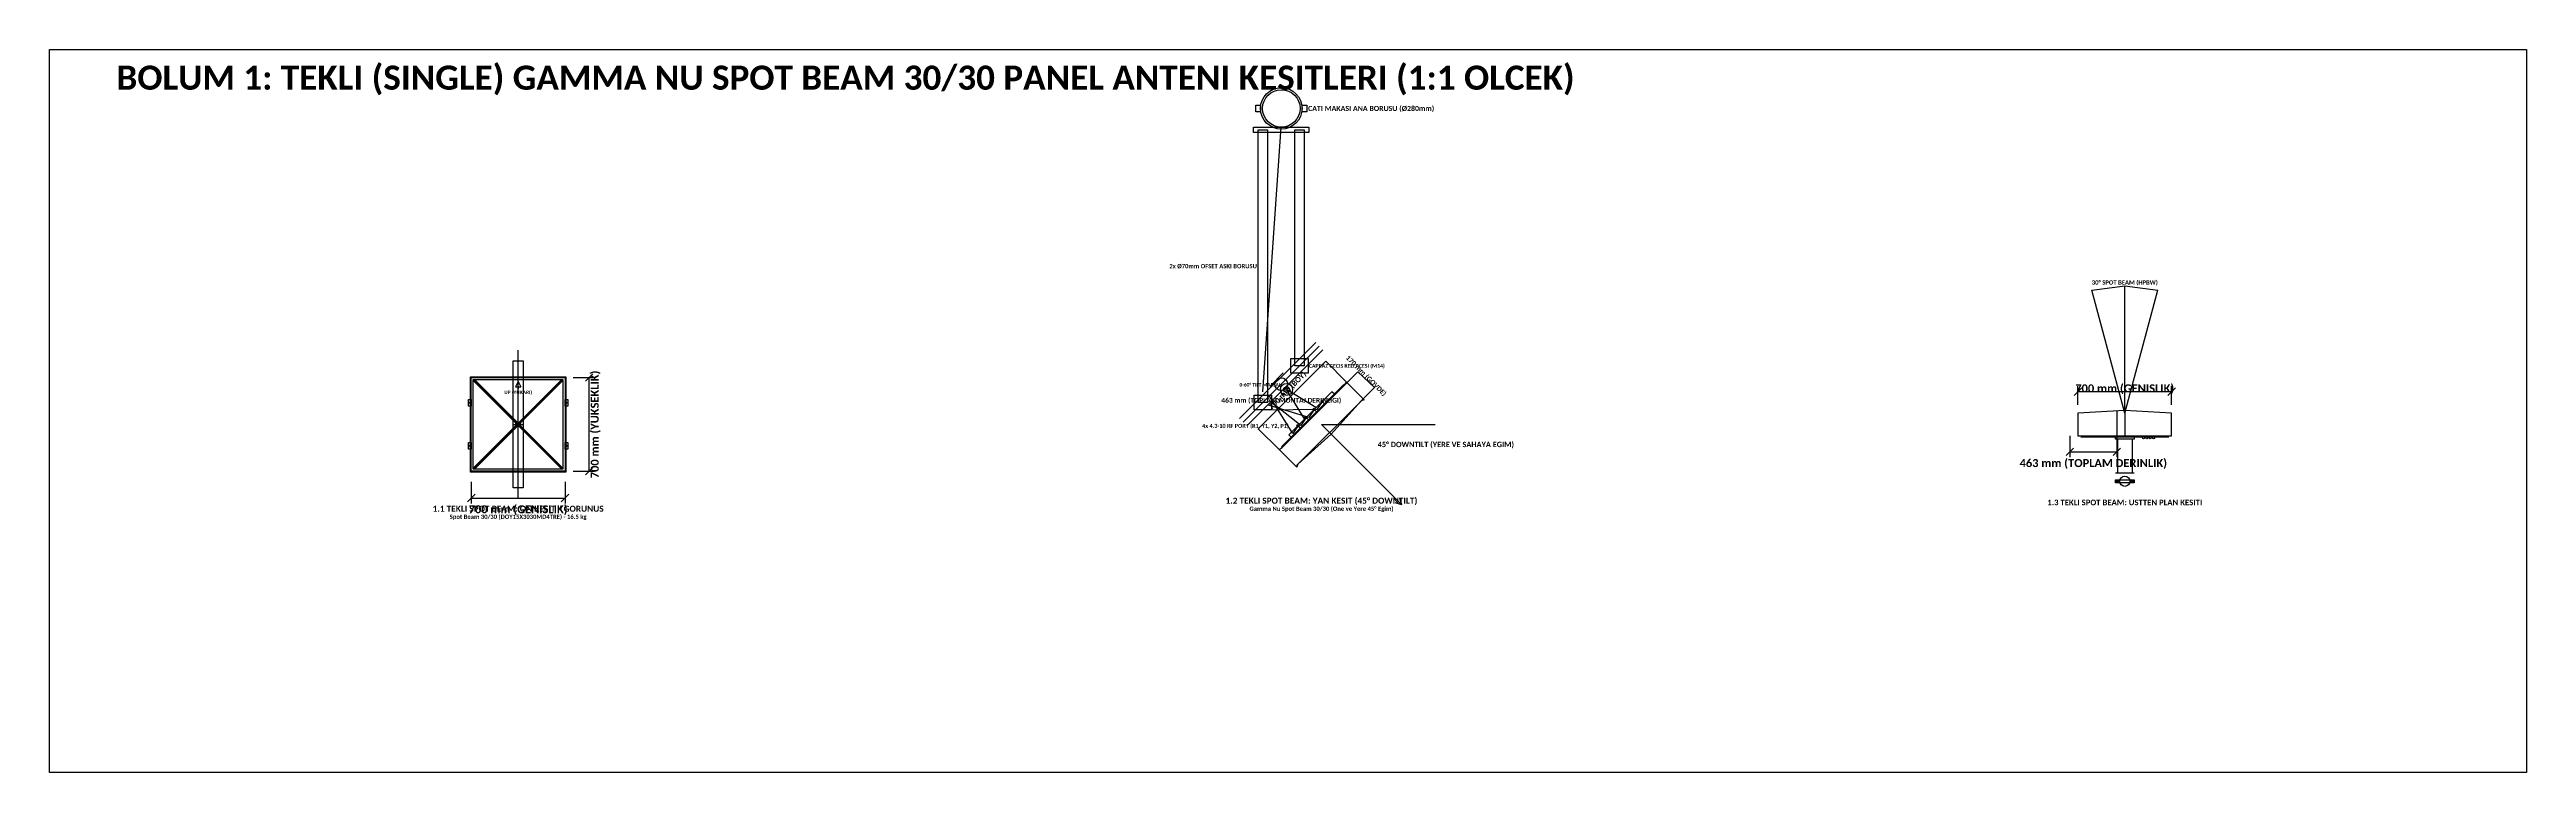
# Model space of a CAD drawing. Header units: millimetres. Extents: x -21500 to 35121, y -2600 to 19800.
# Drawn here: x -21500 to -3000, y 14400 to 19800 of the extents above; entities that cross this region are included whole.
import ezdxf
from ezdxf.enums import TextEntityAlignment as Align

# ---------------------------------------------------------------- set-up
doc = ezdxf.new("R2010")
doc.units = ezdxf.units.MM
for name, color, linetype in [('CELIK_KIRIS_KOLON', 9, 'CONTINUOUS'), ('EKP_PANEL_ANTEN', 6, 'CONTINUOUS'), ('KABLO_TAVALARI', 6, 'CONTINUOUS'), ('METIN_BILGI', 7, 'CONTINUOUS'), ('MONTAJ_BORULARI', 2, 'CONTINUOUS'), ('OLCULER', 1, 'CONTINUOUS')]:
    doc.layers.add(name, color=color, linetype=linetype)
doc.styles.get("Standard").update_dxf_attribs({"font": 'calibrib.ttf'})

msp = doc.modelspace()

# ---------------------------------------------------------------- linework, layer by layer
at = {"layer": 'CELIK_KIRIS_KOLON'}
for p, q in [((-12437, 17244), (-12300, 19220)), ((-12285, 17384), (-12384, 17285)), ((-11833, 17298), (-12298, 16833)), ((-12041, 17126), (-12261, 17261)), ((-12126, 17041), (-12261, 17261)), ((-11923, 17244), (-12244, 16923)), ((-11905, 17227), (-11923, 17244)), ((-11833, 17298), (-11827, 17293)), ((-12244, 16923), (-12227, 16905)), ((-6329, 16907), (-5671, 16907)), ((-6055, 16890), (-6055, 16639)), ((-5945, 16890), (-5945, 16639)), ((-12298, 16833), (-12293, 16827)), ((-6070, 16639), (-5930, 16639))]:
    msp.add_line(p, q, dxfattribs=at)
for points in [[(-12490, 19335), (-12490, 19385), (-12455, 19385), (-12455, 19335)], [(-12145, 19335), (-12145, 19385), (-12110, 19385), (-12110, 19335)], [(-12507, 19180), (-12507, 19220), (-12094, 19220), (-12094, 19180)], [(-12229, 17382), (-12229, 17492), (-12099, 17492), (-12099, 17382)], [(-18356, 16644), (-18356, 17356), (-17644, 17356), (-17644, 16644)], [(-12502, 17109), (-12502, 17219), (-12372, 17219), (-12372, 17109)], [(-18370, 17135), (-18370, 17185), (-18350, 17185), (-18350, 17135)], [(-17650, 17135), (-17650, 17185), (-17630, 17185), (-17630, 17135)], [(-18370, 16815), (-18370, 16865), (-18350, 16865), (-18350, 16815)], [(-17650, 16815), (-17650, 16865), (-17630, 16865), (-17630, 16815)], [(-6070, 16890), (-6070, 16915), (-5930, 16915), (-5930, 16890)], [(-6070, 16563), (-6070, 16587), (-5930, 16587), (-5930, 16563)]]:
    msp.add_lwpolyline(points, close=True, dxfattribs=at)
for centre, radius in [((-12300, 19360), 155), ((-12300, 17300), 48.1), ((-12261, 17261), 45), ((-12261, 17261), 22), ((-18360, 17160), 5), ((-17640, 17160), 5), ((-18360, 16840), 5), ((-17640, 16840), 5), ((-6055, 16575), 6), ((-5945, 16575), 6)]:
    msp.add_circle(centre, radius, dxfattribs=at)
at = {"layer": 'EKP_PANEL_ANTEN'}
for p, q in [((-18335, 16665), (-17665, 17335)), ((-18335, 17335), (-17665, 16665)), ((-18335, 16673), (-17673, 17335)), ((-18335, 17327), (-17673, 16665)), ((-18327, 17335), (-17665, 16673)), ((-18327, 16665), (-17665, 17327)), ((-12293, 16827), (-11827, 17293)), ((-11827, 17293), (-11813, 17316)), ((-11813, 17316), (-11680, 17183)), ((-18000, 16965), (-18000, 17035)), ((-11692, 17187), (-12187, 16692)), ((-11703, 17177), (-11927, 16927)), ((-11680, 17183), (-11703, 17177)), ((-6000, 17103), (-6350, 17085)), ((-6350, 17085), (-6350, 16915)), ((-5650, 17085), (-6000, 17103)), ((-6000, 17103), (-6000, 16915)), ((-5650, 16915), (-5650, 17085)), ((-18035, 17000), (-17965, 17000)), ((-11927, 16927), (-12177, 16703)), ((-6350, 16915), (-5650, 16915)), ((-12316, 16813), (-12293, 16827)), ((-12183, 16680), (-12316, 16813)), ((-12177, 16703), (-12183, 16680))]:
    msp.add_line(p, q, dxfattribs=at)
for points in [[(-18350, 16650), (-18350, 17350), (-17650, 17350), (-17650, 16650)], [(-18335, 16665), (-18335, 17335), (-17665, 17335), (-17665, 16665)]]:
    msp.add_lwpolyline(points, close=True, dxfattribs=at)
msp.add_circle((-18000, 17000), 18, dxfattribs=at)
at = {"layer": 'KABLO_TAVALARI'}
for p, q in [((-12215, 16932), (-12389, 17211)), ((-12155, 16992), (-12389, 17176)), ((-12095, 17052), (-12389, 17141)), ((-12035, 17112), (-12389, 17106)), ((-12115, 17052), (-12155, 16992)), ((-12098, 17034), (-12115, 17052)), ((-12055, 17112), (-12095, 17052)), ((-12037, 17094), (-12055, 17112)), ((-11995, 17172), (-12035, 17112)), ((-11977, 17154), (-11995, 17172)), ((-12175, 16992), (-12215, 16932)), ((-12158, 16974), (-12175, 16992))]:
    msp.add_line(p, q, dxfattribs=at)
for centre in [(-12115, 17052), (-12055, 17112), (-11995, 17172), (-12175, 16992), (-5860, 16899), (-5835, 16899), (-5810, 16899), (-5785, 16899)]:
    msp.add_circle(centre, 8, dxfattribs=at)
at = {"layer": 'METIN_BILGI'}
for p, q in [((-18000, 17320), (-18020, 17280)), ((-18020, 17280), (-17980, 17280)), ((-18000, 17320), (-17980, 17280)), ((-18000, 17280), (-18000, 17265))]:
    msp.add_line(p, q, dxfattribs=at)
msp.add_lwpolyline([(-21500, 14400), (-21500, 19800), (-3000, 19800), (-3000, 14400)], close=True, dxfattribs=at)
at = {"layer": 'MONTAJ_BORULARI'}
for p, q in [((-12043, 17612), (-12612, 17043)), ((-12016, 17585), (-12585, 17016)), ((-18000, 16445), (-18000, 17555)), ((-11989, 17558), (-12558, 16989))]:
    msp.add_line(p, q, dxfattribs=at)
for points in [[(-12472, 17164), (-12472, 19200), (-12402, 19200), (-12402, 17164)], [(-12199, 17437), (-12199, 19200), (-12129, 19200), (-12129, 17437)], [(-18038, 16525), (-18038, 17475), (-17962, 17475), (-17962, 16525)]]:
    msp.add_lwpolyline(points, close=True, dxfattribs=at)
for centre, radius in [((-12300, 19360), 140), ((-6000, 16575), 38.1)]:
    msp.add_circle(centre, radius, dxfattribs=at)
at = {"layer": 'OLCULER'}
for p, q in [((-6246, 18003), (-6000, 18035)), ((-6000, 17085), (-6246, 18003)), ((-6000, 17085), (-6000, 18035)), ((-6000, 18035), (-5754, 18003)), ((-6000, 17085), (-5754, 18003)), ((-12472, 16968), (-11968, 17472)), ((-11813, 17316), (-11968, 17472)), ((-11827, 17293), (-11728, 17392)), ((-11728, 17392), (-11604, 17276)), ((-17590, 17350), (-17430, 17350)), ((-17498, 17322), (-17442, 17378)), ((-17470, 16650), (-17470, 17350)), ((-11703, 17177), (-11604, 17276)), ((-6378, 17217), (-6322, 17273)), ((-6350, 17145), (-6350, 17285)), ((-6350, 17245), (-5650, 17245)), ((-5678, 17217), (-5622, 17273)), ((-5650, 17145), (-5650, 17285)), ((-6060, 17103), (-6060, 16755)), ((-12316, 16813), (-12472, 16968)), ((-12000, 17000), (-11150, 17000)), ((-12000, 17000), (-11399, 16399)), ((-6410, 16915), (-6410, 16755)), ((-17590, 16650), (-17430, 16650)), ((-17498, 16622), (-17442, 16678)), ((-6438, 16767), (-6382, 16823)), ((-6410, 16795), (-6060, 16795)), ((-6088, 16767), (-6032, 16823)), ((-18378, 16422), (-18322, 16478)), ((-18350, 16570), (-18350, 16410)), ((-17678, 16422), (-17622, 16478)), ((-17650, 16570), (-17650, 16410)), ((-18350, 16450), (-17650, 16450)), ((-11399, 16399), (-11449, 16414)), ((-11399, 16399), (-11414, 16449))]:
    msp.add_line(p, q, dxfattribs=at)

# ---------------------------------------------------------------- texts
at = {"layer": 'CELIK_KIRIS_KOLON'}
msp.add_text('0-60° TILT MAFSALI', height=26, dxfattribs=at).set_placement((-12291, 17296), align=Align.MIDDLE_RIGHT)
at = {"layer": 'KABLO_TAVALARI'}
msp.add_text('4x 4.3-10 RF PORT (R1, Y1, Y2, P1)', height=30, dxfattribs=at).set_placement((-12244, 16989), align=Align.MIDDLE_RIGHT)
at = {"layer": 'METIN_BILGI'}
msp.add_text('BOLUM 1: TEKLI (SINGLE) GAMMA NU SPOT BEAM 30/30 PANEL ANTENI KESITLERI (1:1 OLCEK)', height=180, dxfattribs=at).set_placement((-21000, 19500))
for s, height, p in [('CATI MAKASI ANA BORUSU (Ø280mm)', 38, (-12100, 19360)), ('CAPRAZ GECIS KELEPCESI (M14)', 28, (-12094, 17437))]:
    msp.add_text(s, height=height, dxfattribs=at).set_placement(p, align=Align.MIDDLE_LEFT)
msp.add_text('2x Ø70mm OFSET ASKI BORUSU', height=32, dxfattribs=at).set_placement((-12482, 18182), align=Align.MIDDLE_RIGHT)
for s, height, p in [('UP (YUKARI)', 26, (-18000, 17240)), ('1.1 TEKLI SPOT BEAM: ON KESIT / GORUNUS', 45, (-18000, 16370)), ('Spot Beam 30/30 (DOY15X3030MD4TRE) - 16.5 kg', 32, (-18000, 16310)), ('1.2 TEKLI SPOT BEAM: YAN KESIT (45° DOWNTILT)', 45, (-12000, 16430)), ('Gamma Nu Spot Beam 30/30 (One ve Yere 45° Egim)', 32, (-12000, 16370)), ('1.3 TEKLI SPOT BEAM: USTTEN PLAN KESITI', 42, (-6000, 16417))]:
    msp.add_text(s, height=height, dxfattribs=at).set_placement(p, align=Align.MIDDLE_CENTER)
at = {"layer": 'OLCULER'}
for s, height, p in [('30° SPOT BEAM (HPBW)', 32, (-6000, 18060)), ('700 mm (GENISLIK)', 60, (-6000, 17269)), ('463 mm (TOPLAM MONTAJ DERINLIGI)', 36, (-12300, 17180)), ('463 mm (TOPLAM DERINLIK)', 60, (-6235, 16711)), ('700 mm (GENISLIK)', 60, (-18000, 16366))]:
    msp.add_text(s, height=height, dxfattribs=at).set_placement(p, align=Align.MIDDLE_CENTER)
for s, height, rotation, p in [('700 mm (YUKSEKLIK)', 60, 90, (-17428, 17000)), ('700 mm (BOY)', 40, 45, (-12255, 17255)), ('170 mm (GOVDE)', 36, -45, (-11666, 17364))]:
    msp.add_text(s, height=height, rotation=rotation, dxfattribs=at).set_placement(p, align=Align.MIDDLE_CENTER)
msp.add_text('45° DOWNTILT (YERE VE SAHAYA EGIM)', height=40, dxfattribs=at).set_placement((-11580, 16850), align=Align.MIDDLE_LEFT)

doc.saveas('drawing.dxf')
